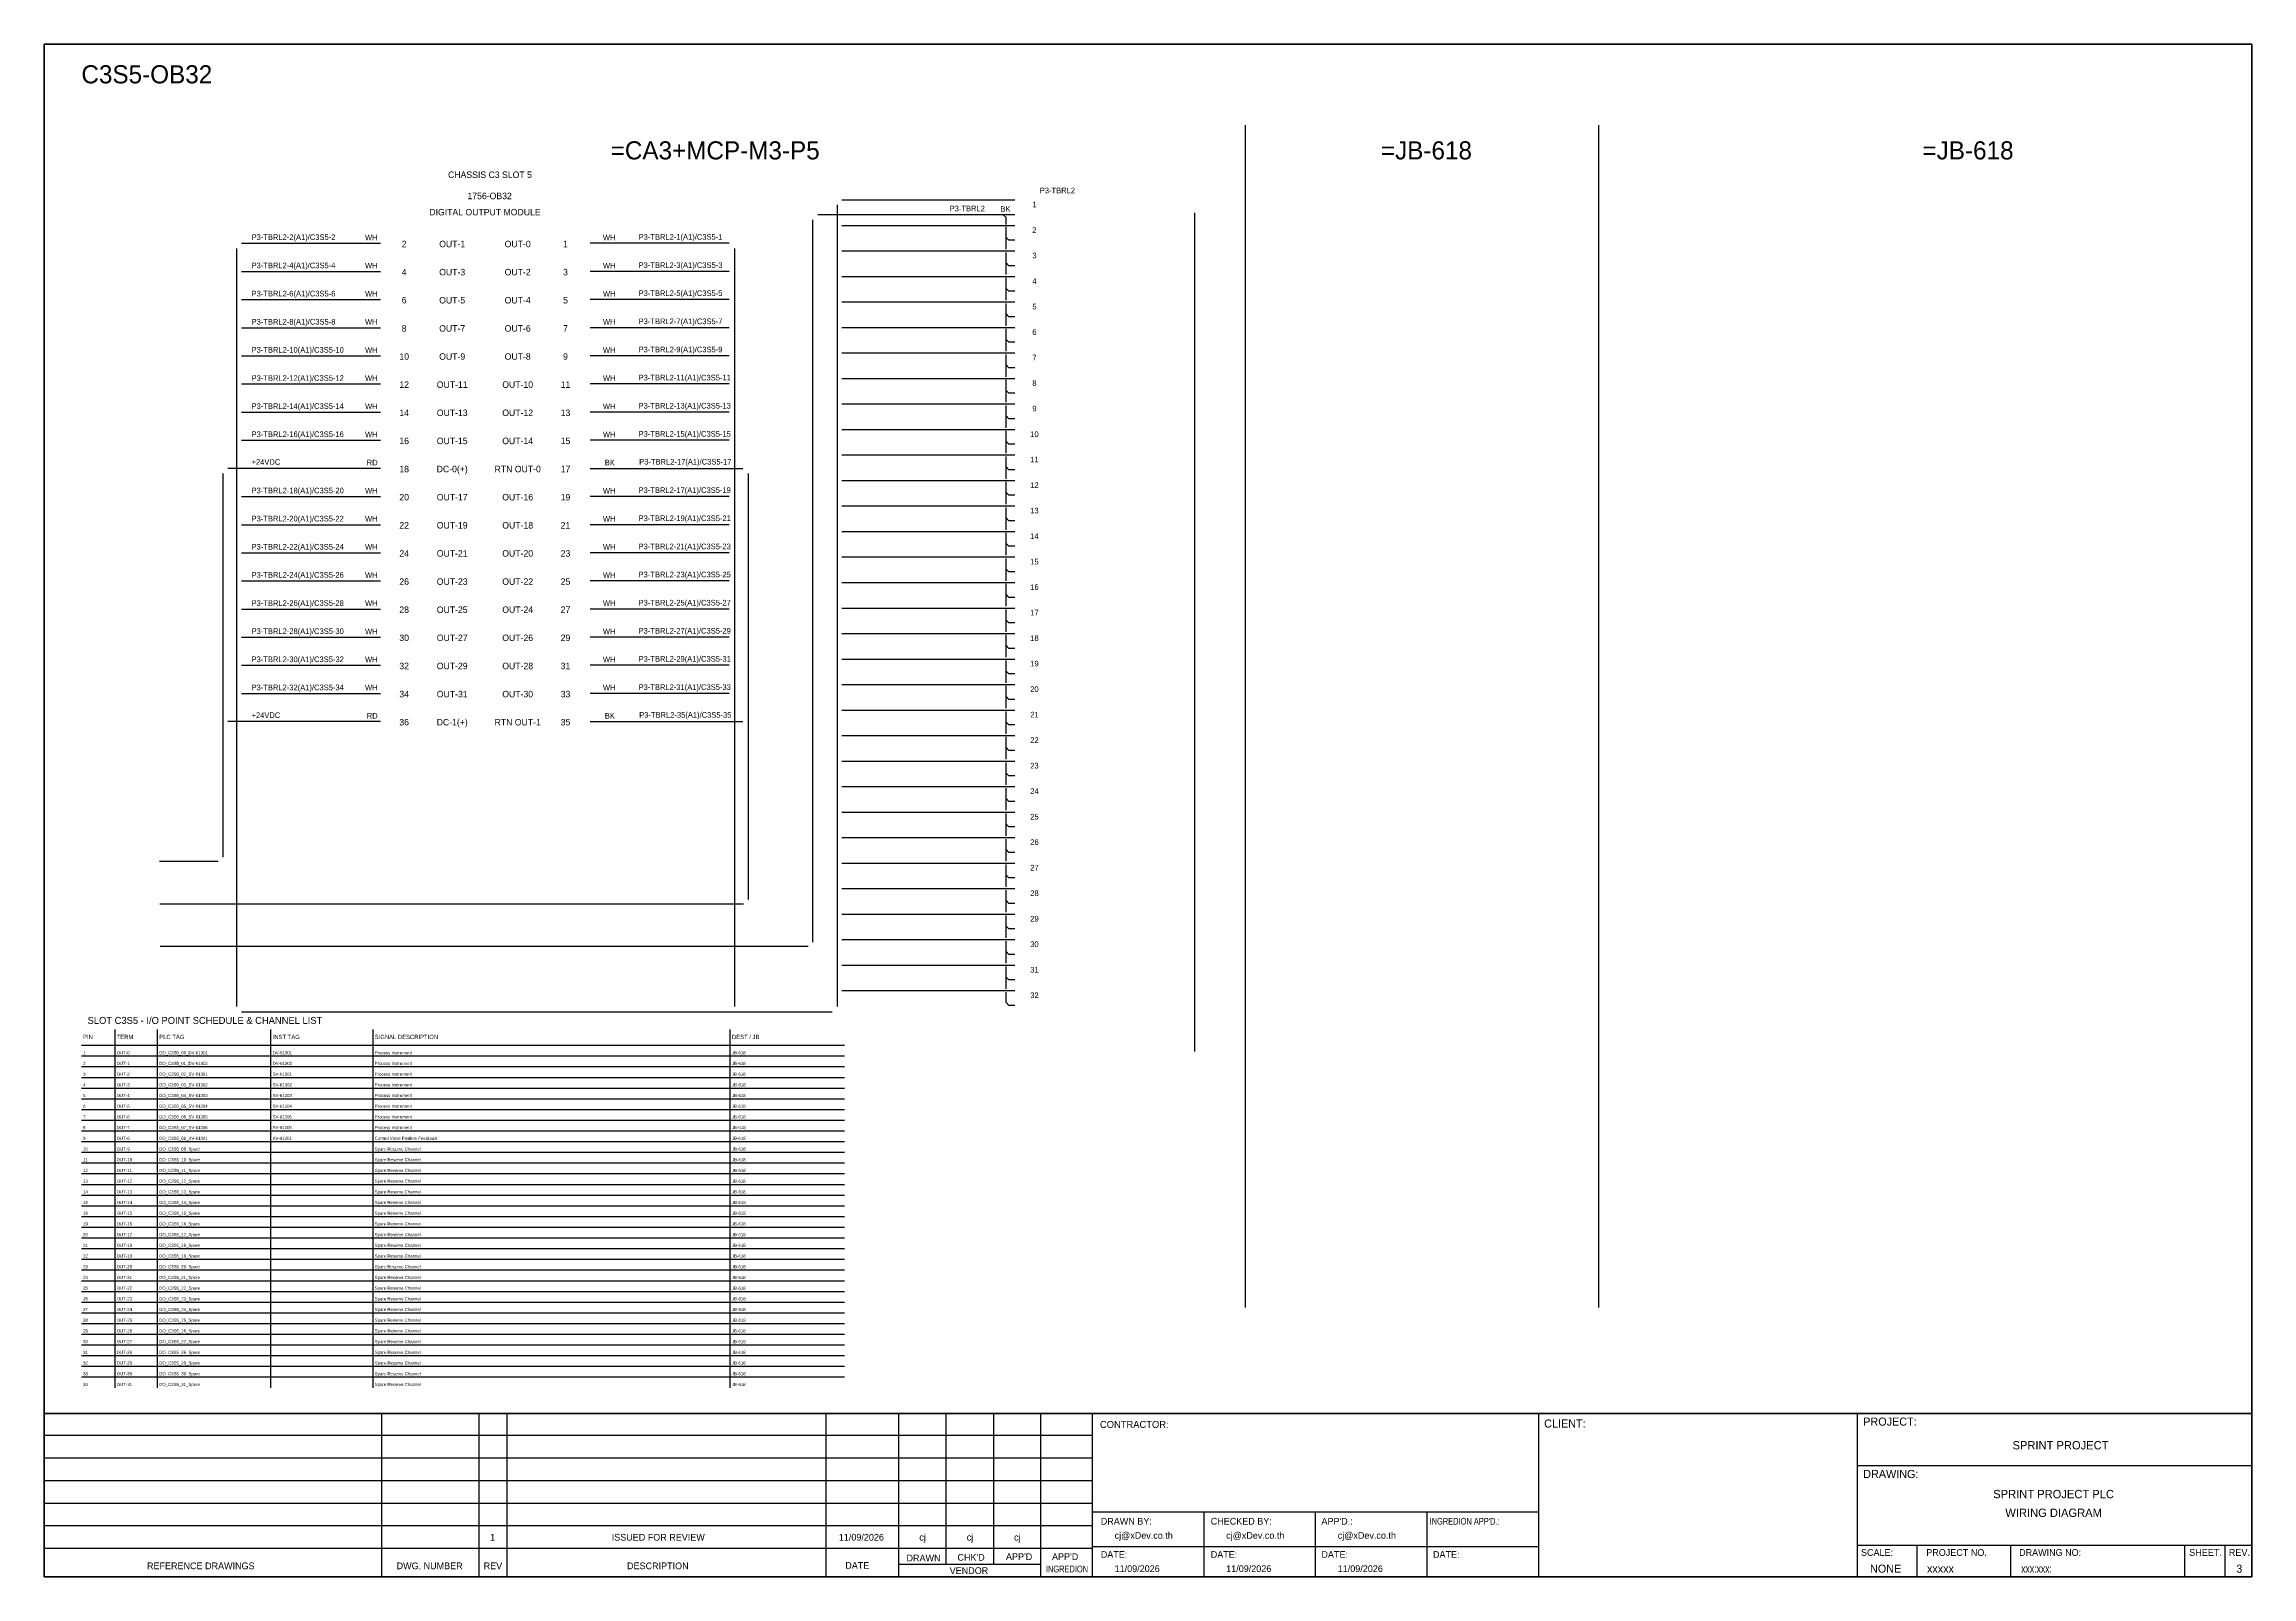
# Model space of a CAD drawing. Header units: metres. Extents: x 0 to 20667, y -39055 to 2704.
# Drawn here: x 16773 to 20667, y -18025 to -15321 of the extents above; entities that cross this region are included whole.
import ezdxf
from ezdxf.enums import TextEntityAlignment as Align

# ---------------------------------------------------------------- set-up
doc = ezdxf.new("R2010")
doc.units = ezdxf.units.M

msp = doc.modelspace()

# ---------------------------------------------------------------- linework, layer by layer
for p, q in [((18464.5, -15622.1), (18469.5, -15627.1)), ((18469.5, -15639.5), (18469.5, -15627.1)), ((18469.5, -15682.8), (18469.5, -15643.5)), ((18474.5, -15667.1), (18469.5, -15662.1)), ((18469.5, -15727.8), (18469.5, -15688.5)), ((18484.9, -15667.1), (18474.5, -15667.1)), ((18474.5, -15712.1), (18469.5, -15707.1)), ((18484.9, -15712.1), (18474.5, -15712.1)), ((18469.5, -15772.8), (18469.5, -15733.5)), ((18474.5, -15757.1), (18469.5, -15752.1)), ((18484.9, -15757.1), (18474.5, -15757.1)), ((18469.5, -15817.8), (18469.5, -15778.5)), ((18474.5, -15802.1), (18469.5, -15797.1)), ((18484.9, -15802.1), (18474.5, -15802.1)), ((18469.5, -15862.8), (18469.5, -15823.5)), ((18474.5, -15847.1), (18469.5, -15842.1)), ((18469.5, -15907.8), (18469.5, -15868.5)), ((18484.9, -15847.1), (18474.5, -15847.1)), ((18474.5, -15892.1), (18469.5, -15887.1)), ((18469.5, -15952.8), (18469.5, -15913.5)), ((18484.9, -15892.1), (18474.5, -15892.1)), ((18474.5, -15937.1), (18469.5, -15932.1)), ((18469.5, -15997.8), (18469.5, -15958.5)), ((18484.9, -15937.1), (18474.5, -15937.1)), ((18474.5, -15982.1), (18469.5, -15977.1)), ((18484.9, -15982.1), (18474.5, -15982.1)), ((18469.5, -16042.8), (18469.5, -16003.5)), ((18474.5, -16027.1), (18469.5, -16022.1)), ((18484.9, -16027.1), (18474.5, -16027.1)), ((18469.5, -16087.8), (18469.5, -16048.5)), ((18474.5, -16072.1), (18469.5, -16067.1)), ((18484.9, -16072.1), (18474.5, -16072.1)), ((18469.5, -16132.8), (18469.5, -16093.5)), ((18474.5, -16117.1), (18469.5, -16112.1)), ((18484.9, -16117.1), (18474.5, -16117.1)), ((18469.5, -16177.8), (18469.5, -16138.5)), ((18474.5, -16162.1), (18469.5, -16157.1)), ((18469.5, -16222.8), (18469.5, -16183.5)), ((18484.9, -16162.1), (18474.5, -16162.1)), ((18474.5, -16207.1), (18469.5, -16202.1)), ((18469.5, -16267.8), (18469.5, -16228.5)), ((18484.9, -16207.1), (18474.5, -16207.1)), ((18474.5, -16252.1), (18469.5, -16247.1)), ((18469.5, -16312.8), (18469.5, -16273.5)), ((18484.9, -16252.1), (18474.5, -16252.1)), ((18474.5, -16297.1), (18469.5, -16292.1)), ((18484.9, -16297.1), (18474.5, -16297.1)), ((18469.5, -16357.8), (18469.5, -16318.5)), ((18474.5, -16342.1), (18469.5, -16337.1)), ((18484.9, -16342.1), (18474.5, -16342.1)), ((18469.5, -16402.8), (18469.5, -16363.5)), ((18474.5, -16387.1), (18469.5, -16382.1)), ((18484.9, -16387.1), (18474.5, -16387.1)), ((18469.5, -16447.8), (18469.5, -16408.5)), ((18474.5, -16432.1), (18469.5, -16427.1)), ((18469.5, -16492.8), (18469.5, -16453.5)), ((18484.9, -16432.1), (18474.5, -16432.1)), ((18474.5, -16477.1), (18469.5, -16472.1)), ((18469.5, -16537.8), (18469.5, -16498.5)), ((18484.9, -16477.1), (18474.5, -16477.1)), ((18474.5, -16522.1), (18469.5, -16517.1)), ((18469.5, -16582.8), (18469.5, -16543.5)), ((18484.9, -16522.1), (18474.5, -16522.1)), ((18474.5, -16567.1), (18469.5, -16562.1)), ((18484.9, -16567.1), (18474.5, -16567.1)), ((18469.5, -16627.8), (18469.5, -16588.5)), ((18474.5, -16612.1), (18469.5, -16607.1)), ((18484.9, -16612.1), (18474.5, -16612.1)), ((18469.5, -16672.8), (18469.5, -16633.5)), ((18474.5, -16657.1), (18469.5, -16652.1)), ((18484.9, -16657.1), (18474.5, -16657.1)), ((18469.5, -16717.8), (18469.5, -16678.5)), ((18474.5, -16702.1), (18469.5, -16697.1)), ((18484.9, -16702.1), (18474.5, -16702.1)), ((18469.5, -16762.8), (18469.5, -16723.5)), ((18474.5, -16747.1), (18469.5, -16742.1)), ((18469.5, -16807.8), (18469.5, -16768.5)), ((18484.9, -16747.1), (18474.5, -16747.1)), ((18474.5, -16792.1), (18469.5, -16787.1)), ((18469.5, -16852.8), (18469.5, -16813.5)), ((18484.9, -16792.1), (18474.5, -16792.1)), ((18474.5, -16837.1), (18469.5, -16832.1)), ((18484.9, -16837.1), (18474.5, -16837.1)), ((18469.5, -16897.8), (18469.5, -16858.5)), ((18474.5, -16882.1), (18469.5, -16877.1)), ((18484.9, -16882.1), (18474.5, -16882.1)), ((18469.5, -16942.8), (18469.5, -16903.5)), ((18474.5, -16927.1), (18469.5, -16922.1)), ((18484.9, -16927.1), (18474.5, -16927.1)), ((18469.5, -16987.8), (18469.5, -16948.5)), ((18474.5, -16972.1), (18469.5, -16967.1)), ((18484.9, -16972.1), (18474.5, -16972.1)), ((18469.5, -17012.1), (18469.5, -16993.5)), ((18474.5, -17017.1), (18469.5, -17012.1)), ((18484.9, -17017.1), (18474.5, -17017.1))]:
    msp.add_line(p, q)
at = {"color": 1, "ltscale": 25.4}
for p, q in [((17088.1, -16078.7), (17088.1, -16755.3)), ((17366.6, -16069.6), (17097.2, -16069.6))]:
    msp.add_line(p, q, dxfattribs=at)
at = {"color": 7}
for p, q in [((16838.9, -17087.4), (18184.7, -17087.4)), ((16898.2, -17691.5), (16898.2, -17059.4)), ((16973.2, -17691.5), (16973.2, -17059.4)), ((17173.2, -17691.5), (17173.2, -17059.4)), ((17353.2, -17691.5), (17353.2, -17059.4)), ((17983.2, -17691.5), (17983.2, -17059.4))]:
    msp.add_line(p, q, dxfattribs=at)
at = {"color": 8}
for p, q in [((16838.9, -17106.3), (18184.7, -17106.3)), ((16838.9, -17125.1), (18184.7, -17125.1)), ((16838.9, -17144), (18184.7, -17144)), ((16838.9, -17162.9), (18184.7, -17162.9)), ((16838.9, -17181.8), (18184.7, -17181.8)), ((16838.9, -17200.7), (18184.7, -17200.7)), ((16838.9, -17219.5), (18184.7, -17219.5)), ((16838.9, -17238.4), (18184.7, -17238.4)), ((16838.9, -17257.3), (18184.7, -17257.3)), ((16838.9, -17276.2), (18184.7, -17276.2)), ((16838.9, -17295), (18184.7, -17295)), ((16838.9, -17313.9), (18184.7, -17313.9)), ((16838.9, -17332.8), (18184.7, -17332.8)), ((16838.9, -17351.7), (18184.7, -17351.7)), ((16838.9, -17370.6), (18184.7, -17370.6)), ((16838.9, -17389.4), (18184.7, -17389.4)), ((16838.9, -17408.3), (18184.7, -17408.3)), ((16838.9, -17427.2), (18184.7, -17427.2)), ((16838.9, -17446.1), (18184.7, -17446.1)), ((16838.9, -17464.9), (18184.7, -17464.9)), ((16838.9, -17483.8), (18184.7, -17483.8)), ((16838.9, -17502.7), (18184.7, -17502.7)), ((16838.9, -17521.6), (18184.7, -17521.6)), ((16838.9, -17540.5), (18184.7, -17540.5)), ((16838.9, -17559.3), (18184.7, -17559.3)), ((16838.9, -17578.2), (18184.7, -17578.2)), ((16838.9, -17597.1), (18184.7, -17597.1)), ((16838.9, -17616), (18184.7, -17616)), ((16838.9, -17634.9), (18184.7, -17634.9)), ((16838.9, -17653.7), (18184.7, -17653.7)), ((16838.9, -17672.6), (18184.7, -17672.6))]:
    msp.add_line(p, q, dxfattribs=at)
at = {"color": 4}
for p, q in [((20075.5, -17969.2), (20075.5, -18025.3)), ((20240.8, -17969.2), (20240.8, -18025.3))]:
    msp.add_line(p, q, dxfattribs=at)
at = {"color": 4, "ltscale": 0.5}
for p, q in [((20547.9, -17969.2), (20547.9, -18025.3)), ((20547.9, -17969.2), (20547.9, -18025.3)), ((20619.1, -17969.2), (20619.1, -18025.3)), ((20619.1, -17969.2), (20619.1, -18025.3))]:
    msp.add_line(p, q, dxfattribs=at)
at = {"layer": 'GT_1', "color": 4}
for p, q in [((17368.6, -18025.3), (17368.6, -17737.1)), ((17540.5, -18025.3), (17540.5, -17737.1)), ((17589.6, -18025.3), (17589.6, -17737.1)), ((18152.3, -18025.3), (18152.3, -17737.1)), ((18280.6, -18025.3), (18280.6, -17737.1)), ((18364.2, -18003.5), (18364.2, -17737.1)), ((18447.7, -18003.5), (18447.7, -17737.1)), ((18531, -18025.3), (18531, -17737.1)), ((18622, -18025.3), (18622, -17737.1)), ((19409, -18025.3), (19409, -17737.1)), ((19971.3, -18025.3), (19971.3, -17737.1)), ((19971.3, -18025.3), (19971.3, -17737.1)), ((19971.3, -18025.3), (19971.3, -17737.1)), ((18622, -17776), (16773.2, -17776)), ((18622, -17815.8), (16773.2, -17815.8)), ((18622, -17855.7), (16773.2, -17855.7)), ((18622, -17895.6), (16773.2, -17895.6)), ((18622, -17935.5), (16773.2, -17935.5)), ((19409, -17911), (18622, -17911)), ((18818.8, -18025.3), (18818.8, -17911)), ((19015.5, -18025.3), (19015.5, -17911)), ((19212.3, -18025.3), (19212.3, -17911)), ((18621.9, -17975.5), (16773.2, -17975.5)), ((19409, -17972.4), (18622, -17972.4)), ((19971.3, -17969.2), (20666.5, -17969.2)), ((18531, -18003.5), (18280.6, -18003.5))]:
    msp.add_line(p, q, dxfattribs=at)
at = {"layer": 'HELPPOINT', "color": 4, "lineweight": 35}
for p, q in [((16773.2, -18025.3), (16773.2, -15321.1)), ((16773.2, -15321.1), (20666.5, -15321.1)), ((16773.2, -18025.3), (16773.2, -15321.1)), ((16773.2, -15321.1), (20666.5, -15321.1)), ((20666.5, -15321.1), (20666.5, -18025.3)), ((20666.5, -15321.1), (20666.5, -18025.3)), ((20666.5, -18025.3), (16773.2, -18025.3)), ((20666.5, -18025.3), (16773.2, -18025.3))]:
    msp.add_line(p, q, dxfattribs=at)
at = {"layer": 'HELPPOINT', "color": 4}
for p, q in [((19971.3, -17828.7), (20666.5, -17828.7)), ((19971.3, -17828.7), (20666.5, -17828.7)), ((19971.3, -17969.2), (20666.5, -17969.2))]:
    msp.add_line(p, q, dxfattribs=at)
at = {"layer": 'IE-WIRE', "color": 4, "ltscale": 25.4}
for p, q in [((18171.8, -15604.5), (18171.8, -17019)), ((18484.9, -15596.5), (18179.8, -15596.5)), ((18484.9, -15641.5), (18179.8, -15641.5)), ((18802, -15618.5), (18802, -17098.1)), ((17112.2, -15681.7), (17112.2, -17019)), ((17121.4, -15672.5), (17366.6, -15672.5)), ((17981.4, -15672.5), (17736.1, -15672.5)), ((17990.5, -15681.7), (17990.5, -17019)), ((18484.9, -15686.5), (18179.8, -15686.5)), ((17121.4, -15722.2), (17366.6, -15722.2)), ((17981.4, -15722.2), (17736.1, -15722.2)), ((18484.9, -15731.5), (18179.8, -15731.5)), ((17121.4, -15771.8), (17366.6, -15771.8)), ((17981.4, -15771.8), (17736.1, -15771.8)), ((18484.9, -15776.5), (18179.8, -15776.5)), ((17121.4, -15821.4), (17366.6, -15821.4)), ((17981.4, -15821.4), (17736.1, -15821.4)), ((18484.9, -15821.5), (18179.8, -15821.5)), ((17121.4, -15871.1), (17366.6, -15871.1)), ((17981.4, -15871.1), (17736.1, -15871.1)), ((18484.9, -15866.5), (18179.8, -15866.5)), ((17121.4, -15920.7), (17366.6, -15920.7)), ((17981.4, -15920.7), (17736.1, -15920.7)), ((18484.9, -15911.5), (18179.8, -15911.5)), ((18484.9, -15956.5), (18179.8, -15956.5)), ((17121.4, -15970.3), (17366.6, -15970.3)), ((17981.4, -15970.3), (17736.1, -15970.3)), ((17121.4, -16020), (17366.6, -16020)), ((17981.4, -16020), (17736.1, -16020)), ((18484.9, -16001.5), (18179.8, -16001.5)), ((18484.9, -16046.5), (18179.8, -16046.5)), ((18484.9, -16091.5), (18179.8, -16091.5)), ((17121.4, -16119.2), (17366.6, -16119.2)), ((17981.4, -16119.2), (17736.1, -16119.2)), ((18484.9, -16136.5), (18179.8, -16136.5)), ((17121.4, -16168.9), (17366.6, -16168.9)), ((17981.4, -16168.9), (17736.1, -16168.9)), ((18484.9, -16181.5), (18179.8, -16181.5)), ((17121.4, -16218.5), (17366.6, -16218.5)), ((17981.4, -16218.5), (17736.1, -16218.5)), ((18484.9, -16226.5), (18179.8, -16226.5)), ((17121.4, -16268.1), (17366.6, -16268.1)), ((17981.4, -16268.1), (17736.1, -16268.1)), ((18484.9, -16271.5), (18179.8, -16271.5)), ((17121.4, -16317.8), (17366.6, -16317.8)), ((17981.4, -16317.8), (17736.1, -16317.8)), ((18484.9, -16316.5), (18179.8, -16316.5)), ((17121.4, -16367.4), (17366.6, -16367.4)), ((17981.4, -16367.4), (17736.1, -16367.4)), ((18484.9, -16361.5), (18179.8, -16361.5)), ((17121.4, -16417), (17366.6, -16417)), ((17981.4, -16417), (17736.1, -16417)), ((18484.9, -16406.5), (18179.8, -16406.5)), ((17121.4, -16466.7), (17366.6, -16466.7)), ((17981.4, -16466.7), (17736.1, -16466.7)), ((18484.9, -16451.5), (18179.8, -16451.5)), ((18484.9, -16496.5), (18179.8, -16496.5)), ((18484.9, -16541.5), (18179.8, -16541.5)), ((18484.9, -16586.5), (18179.8, -16586.5)), ((18484.9, -16631.5), (18179.8, -16631.5)), ((18484.9, -16676.5), (18179.8, -16676.5)), ((18484.9, -16721.5), (18179.8, -16721.5)), ((18484.9, -16766.5), (18179.8, -16766.5)), ((18484.9, -16811.5), (18179.8, -16811.5)), ((18484.9, -16856.5), (18179.8, -16856.5)), ((18484.9, -16901.5), (18179.8, -16901.5)), ((18484.9, -16946.5), (18179.8, -16946.5)), ((18484.9, -16991.5), (18179.8, -16991.5))]:
    msp.add_line(p, q, dxfattribs=at)
at = {"layer": 'IE-WIRE', "color": 7, "ltscale": 25.4}
for p, q in [((18128.3, -15631.2), (18128.3, -16905.4)), ((17736.1, -16069.6), (18005.5, -16069.6)), ((18014.6, -16078.7), (18014.6, -16830.4)), ((17736.1, -16516.3), (18005.5, -16516.3)), ((18006.6, -16838.4), (16977.3, -16838.4)), ((18120.3, -16913.4), (16978, -16913.4))]:
    msp.add_line(p, q, dxfattribs=at)
at = {"layer": 'IE-WIRE', "ltscale": 25.4}
msp.add_line((18484.9, -15622.1), (18137.5, -15622.1), dxfattribs=at)
at = {"layer": 'IE-WIRE', "color": 1, "ltscale": 25.4}
for p, q in [((17366.6, -16516.3), (17097.2, -16516.3)), ((17080.1, -16763.3), (16976.6, -16763.3))]:
    msp.add_line(p, q, dxfattribs=at)
at = {"layer": 'IE-WIRE', "color": 4}
msp.add_line((17121.3, -17028.1), (18162.6, -17028.1), dxfattribs=at)
at = {"layer": 'MEMBER', "color": 4, "lineweight": 35}
msp.add_line((16773.2, -17737.1), (20666.5, -17737.1), dxfattribs=at)
msp.add_line((16773.2, -17737.1), (20666.5, -17737.1), dxfattribs=at)
at = {"layer": 'MEMBER', "color": 4}
for p, q in [((19971.3, -17828.7), (20666.5, -17828.7)), ((19971.3, -17828.7), (20666.5, -17828.7)), ((19971.3, -17969.2), (20666.5, -17969.2)), ((19971.3, -17969.2), (20666.5, -17969.2))]:
    msp.add_line(p, q, dxfattribs=at)
at = {"layer": 'x01001-FrameArea'}
for p, q in [((18891.4, -15463.8), (18891.4, -17550.3)), ((19514.5, -15463.8), (19514.5, -17550.3))]:
    msp.add_line(p, q, dxfattribs=at)

# ---------------------------------------------------------------- texts
at = {"color": 2}
msp.add_text('C3S5-OB32', height=32, dxfattribs=at).set_placement((16838.9, -15390.3))
for s, height, p in [('=CA3+MCP-M3-P5', 32, (17956.6, -15508.5)), ('=JB-618', 32, (19210.9, -15508.5)), ('=JB-618', 32, (20166, -15508.5)), ('CHASSIS C3 SLOT 5', 11.441, (17559.4, -15551.5)), ('DIGITAL OUTPUT MODULE', 11.441, (17550.6, -15617.5)), ('1756-OB32', 11.44, (17558.8, -15588.9)), ('2', 11.4, (17408.1, -15673.7)), ('OUT-1', 11.44, (17492.8, -15673.7)), ('OUT-0', 11.44, (17608.3, -15673.7)), ('1', 11.4, (17692.6, -15673.7)), ('4', 11.4, (17408.1, -15723.3)), ('OUT-3', 11.44, (17492.8, -15723.3)), ('OUT-2', 11.44, (17608.3, -15723.3)), ('3', 11.4, (17692.6, -15723.3)), ('6', 11.4, (17408.1, -15772.9)), ('OUT-5', 11.44, (17492.8, -15772.9)), ('OUT-4', 11.44, (17608.3, -15772.9)), ('5', 11.4, (17692.6, -15772.9)), ('8', 11.4, (17408.1, -15822.6)), ('OUT-7', 11.44, (17492.8, -15822.6)), ('OUT-6', 11.44, (17608.3, -15822.6)), ('7', 11.4, (17692.6, -15822.6)), ('10', 11.44, (17408.1, -15872.2)), ('OUT-9', 11.44, (17492.8, -15872.2)), ('OUT-8', 11.44, (17608.3, -15872.2)), ('9', 11.4, (17692.6, -15872.2)), ('12', 11.44, (17408.1, -15921.8)), ('OUT-11', 11.44, (17492.8, -15921.8)), ('OUT-10', 11.44, (17608.3, -15921.8)), ('11', 11.44, (17692.6, -15921.8)), ('14', 11.44, (17408.1, -15971.5)), ('OUT-13', 11.44, (17492.8, -15971.5)), ('OUT-12', 11.44, (17608.3, -15971.5)), ('13', 11.44, (17692.6, -15971.5)), ('16', 11.44, (17408.1, -16021.1)), ('OUT-15', 11.44, (17492.8, -16021.1)), ('OUT-14', 11.44, (17608.3, -16021.1)), ('15', 11.44, (17692.6, -16021.1)), ('18', 11.44, (17408.1, -16070.7)), ('DC-0(+)', 11.44, (17492.8, -16070.7)), ('RTN OUT-0', 11.44, (17608.3, -16070.7)), ('17', 11.44, (17692.6, -16070.7)), ('20', 11.44, (17408.1, -16120.4)), ('OUT-17', 11.44, (17492.8, -16120.4)), ('OUT-16', 11.44, (17608.3, -16120.4)), ('19', 11.44, (17692.6, -16120.4)), ('22', 11.44, (17408.1, -16170)), ('OUT-19', 11.44, (17492.8, -16170)), ('OUT-18', 11.44, (17608.3, -16170)), ('21', 11.44, (17692.6, -16170)), ('24', 11.44, (17408.1, -16219.6)), ('OUT-21', 11.44, (17492.8, -16219.6)), ('OUT-20', 11.44, (17608.3, -16219.6)), ('23', 11.44, (17692.6, -16219.6)), ('26', 11.44, (17408.1, -16269.3)), ('OUT-23', 11.44, (17492.8, -16269.3)), ('OUT-22', 11.44, (17608.3, -16269.3)), ('25', 11.44, (17692.6, -16269.3)), ('28', 11.44, (17408.1, -16318.9)), ('OUT-25', 11.44, (17492.8, -16318.9)), ('OUT-24', 11.44, (17608.3, -16318.9)), ('27', 11.44, (17692.6, -16318.9)), ('30', 11.44, (17408.1, -16368.5)), ('OUT-27', 11.44, (17492.8, -16368.5)), ('OUT-26', 11.44, (17608.3, -16368.5)), ('29', 11.44, (17692.6, -16368.5)), ('32', 11.44, (17408.1, -16418.2)), ('OUT-29', 11.44, (17492.8, -16418.2)), ('OUT-28', 11.44, (17608.3, -16418.2)), ('31', 11.44, (17692.6, -16418.2)), ('34', 11.44, (17408.1, -16467.8)), ('OUT-31', 11.44, (17492.8, -16467.8)), ('OUT-30', 11.44, (17608.3, -16467.8)), ('33', 11.44, (17692.6, -16467.8)), ('36', 11.44, (17408.1, -16517.4)), ('DC-1(+)', 11.44, (17492.8, -16517.4)), ('RTN OUT-1', 11.44, (17608.3, -16517.4)), ('35', 11.44, (17692.6, -16517.4))]:
    msp.add_text(s, height=height, dxfattribs=at).set_placement(p, align=Align.MIDDLE_CENTER)
for s, p in [('P3-TBRL2', (18432.2, -15616.1)), ('BK', (18477.3, -15616.8))]:
    msp.add_text(s, height=9.95).set_placement(p, align=Align.RIGHT)
at = {"color": 4}
for s, p in [('1', (18519.6, -15604.1)), ('P3-TBRL2', (18560.1, -15579.2)), ('2', (18519.6, -15649.1)), ('3', (18519.6, -15694.1)), ('4', (18519.6, -15739.1)), ('5', (18519.6, -15784.1)), ('6', (18519.6, -15829.1)), ('7', (18519.6, -15874.1)), ('8', (18519.6, -15919.1)), ('9', (18519.6, -15964.1)), ('10', (18519.6, -16009.1)), ('11', (18519.6, -16054.1)), ('12', (18519.6, -16099.1)), ('13', (18519.6, -16144.1)), ('14', (18519.6, -16189.1)), ('15', (18519.6, -16234.1)), ('16', (18519.6, -16279.1)), ('17', (18519.6, -16324.1)), ('18', (18519.6, -16369.1)), ('19', (18519.6, -16414.1)), ('20', (18519.6, -16459.1)), ('21', (18519.6, -16504.1)), ('22', (18519.6, -16549.1)), ('23', (18519.6, -16594.1)), ('24', (18519.6, -16639.1)), ('25', (18519.6, -16684.1)), ('26', (18519.6, -16729.1)), ('27', (18519.6, -16774.1)), ('28', (18519.6, -16819.1)), ('29', (18519.6, -16864.1)), ('30', (18519.6, -16909.1)), ('31', (18519.6, -16954.1)), ('32', (18519.6, -16999.1))]:
    msp.add_text(s, height=9.95, dxfattribs=at).set_placement(p, align=Align.MIDDLE_CENTER)
for s, height, p in [('P3-TBRL2-2(A1)/C3S5-2', 9.949, (17139, -15666.6)), ('WH', 9.95, (17339.1, -15667.3)), ('WH', 9.95, (17758.6, -15667.3)), ('P3-TBRL2-1(A1)/C3S5-1', 9.949, (17821.5, -15666.2)), ('P3-TBRL2-4(A1)/C3S5-4', 9.949, (17139, -15716.5)), ('WH', 9.95, (17339.1, -15716.9)), ('WH', 9.95, (17758.6, -15716.9)), ('P3-TBRL2-3(A1)/C3S5-3', 9.949, (17821.5, -15715.9)), ('P3-TBRL2-6(A1)/C3S5-6', 9.949, (17139, -15766.2)), ('WH', 9.95, (17339.1, -15766.5)), ('WH', 9.95, (17758.6, -15766.5)), ('P3-TBRL2-5(A1)/C3S5-5', 9.949, (17821.5, -15765.5)), ('P3-TBRL2-8(A1)/C3S5-8', 9.949, (17139, -15815.8)), ('WH', 9.95, (17339.1, -15816.2)), ('WH', 9.95, (17758.6, -15816.2)), ('P3-TBRL2-7(A1)/C3S5-7', 9.949, (17821.5, -15815.1)), ('P3-TBRL2-10(A1)/C3S5-10', 9.949, (17139, -15865.4)), ('WH', 9.95, (17339.1, -15865.8)), ('WH', 9.95, (17758.6, -15865.8)), ('P3-TBRL2-9(A1)/C3S5-9', 9.949, (17821.5, -15864.8)), ('P3-TBRL2-12(A1)/C3S5-12', 9.949, (17139, -15915.1)), ('WH', 9.95, (17339.1, -15915.4)), ('WH', 9.95, (17758.6, -15915.4)), ('P3-TBRL2-11(A1)/C3S5-11', 9.949, (17821.5, -15914.4)), ('P3-TBRL2-14(A1)/C3S5-14', 9.949, (17139, -15964.7)), ('WH', 9.95, (17339.1, -15965.1)), ('WH', 9.95, (17758.6, -15965.1)), ('P3-TBRL2-13(A1)/C3S5-13', 9.949, (17821.5, -15964)), ('P3-TBRL2-16(A1)/C3S5-16', 9.949, (17139, -16014.3)), ('WH', 9.95, (17339.1, -16014.7)), ('WH', 9.95, (17758.6, -16014.7)), ('P3-TBRL2-15(A1)/C3S5-15', 9.949, (17821.5, -16013.7)), ('P3-TBRL2-18(A1)/C3S5-20', 9.949, (17139, -16113.6)), ('WH', 9.95, (17339.1, -16114)), ('WH', 9.95, (17758.6, -16114)), ('P3-TBRL2-17(A1)/C3S5-19', 9.949, (17821.5, -16112.9)), ('P3-TBRL2-20(A1)/C3S5-22', 9.949, (17139, -16163.2)), ('WH', 9.95, (17339.1, -16163.6)), ('WH', 9.95, (17758.6, -16163.6)), ('P3-TBRL2-19(A1)/C3S5-21', 9.949, (17821.5, -16162.6)), ('P3-TBRL2-22(A1)/C3S5-24', 9.949, (17139, -16212.9)), ('WH', 9.95, (17339.1, -16213.2)), ('WH', 9.95, (17758.6, -16213.2)), ('P3-TBRL2-21(A1)/C3S5-23', 9.949, (17821.5, -16212.2)), ('P3-TBRL2-24(A1)/C3S5-26', 9.949, (17139, -16262.5)), ('WH', 9.95, (17339.1, -16262.9)), ('WH', 9.95, (17758.6, -16262.9)), ('P3-TBRL2-23(A1)/C3S5-25', 9.949, (17821.5, -16261.8)), ('P3-TBRL2-26(A1)/C3S5-28', 9.949, (17139, -16312.1)), ('WH', 9.95, (17339.1, -16312.5)), ('WH', 9.95, (17758.6, -16312.5)), ('P3-TBRL2-25(A1)/C3S5-27', 9.949, (17821.5, -16311.5)), ('P3-TBRL2-28(A1)/C3S5-30', 9.949, (17139, -16361.8)), ('P3-TBRL2-27(A1)/C3S5-29', 9.949, (17821.5, -16361.1)), ('WH', 9.95, (17339.1, -16362.1)), ('WH', 9.95, (17758.6, -16362.1)), ('P3-TBRL2-30(A1)/C3S5-32', 9.949, (17139, -16411.4)), ('WH', 9.95, (17339.1, -16411.8)), ('WH', 9.95, (17758.6, -16411.8)), ('P3-TBRL2-29(A1)/C3S5-31', 9.949, (17821.5, -16410.7)), ('P3-TBRL2-32(A1)/C3S5-34', 9.949, (17139, -16461)), ('WH', 9.95, (17339.1, -16461.4)), ('WH', 9.95, (17758.6, -16461.4)), ('P3-TBRL2-31(A1)/C3S5-33', 9.949, (17821.5, -16460.4))]:
    msp.add_text(s, height=height, dxfattribs=at).set_placement(p)
at = {"color": 1}
for s, p in [('+24VDC', (17139, -16063.3)), ('RD', (17342.1, -16064.3)), ('+24VDC', (17139, -16510)), ('RD', (17342.1, -16511))]:
    msp.add_text(s, height=9.95, dxfattribs=at).set_placement(p)
at = {"color": 7}
for s, height, p in [('BK', 9.95, (17762, -16064.3)), ('P3-TBRL2-17(A1)/C3S5-17', 9.949, (17822.6, -16062.8)), ('BK', 9.95, (17762, -16511)), ('P3-TBRL2-35(A1)/C3S5-35', 9.949, (17822.6, -16509.5)), ('2', 5.5, (16841.9, -17122.1)), ('1', 5.5, (16841.9, -17103.3)), ('OUT-0', 5.5, (16901.2, -17103.3)), ('OUT-1', 5.5, (16901.2, -17122.1)), ('DO_C3S5_00_DV-61301', 5.5, (16976.2, -17103.3)), ('DO_C3S5_01_DV-61302', 5.5, (16976.2, -17122.1)), ('DV-61301', 5.5, (17176.2, -17103.3)), ('DV-61302', 5.5, (17176.2, -17122.1)), ('Process Instrument', 5.5, (17356.2, -17103.3)), ('Process Instrument', 5.5, (17356.2, -17122.1)), ('JB-618', 5.5, (17986.2, -17103.3)), ('JB-618', 5.5, (17986.2, -17122.1)), ('4', 5.5, (16841.9, -17159.9)), ('3', 5.5, (16841.9, -17141)), ('OUT-2', 5.5, (16901.2, -17141)), ('OUT-3', 5.5, (16901.2, -17159.9)), ('DO_C3S5_02_SV-61301', 5.5, (16976.2, -17141)), ('DO_C3S5_03_SV-61302', 5.5, (16976.2, -17159.9)), ('SV-61301', 5.5, (17176.2, -17141)), ('SV-61302', 5.5, (17176.2, -17159.9)), ('Process Instrument', 5.5, (17356.2, -17141)), ('Process Instrument', 5.5, (17356.2, -17159.9)), ('JB-618', 5.5, (17986.2, -17141)), ('JB-618', 5.5, (17986.2, -17159.9)), ('5', 5.5, (16841.9, -17178.8)), ('6', 5.5, (16841.9, -17197.7)), ('OUT-4', 5.5, (16901.2, -17178.8)), ('OUT-5', 5.5, (16901.2, -17197.7)), ('DO_C3S5_04_SV-61303', 5.5, (16976.2, -17178.8)), ('DO_C3S5_05_SV-61304', 5.5, (16976.2, -17197.7)), ('SV-61303', 5.5, (17176.2, -17178.8)), ('SV-61304', 5.5, (17176.2, -17197.7)), ('Process Instrument', 5.5, (17356.2, -17178.8)), ('Process Instrument', 5.5, (17356.2, -17197.7)), ('JB-618', 5.5, (17986.2, -17178.8)), ('JB-618', 5.5, (17986.2, -17197.7)), ('8', 5.5, (16841.9, -17235.4)), ('7', 5.5, (16841.9, -17216.5)), ('OUT-6', 5.5, (16901.2, -17216.5)), ('OUT-7', 5.5, (16901.2, -17235.4)), ('DO_C3S5_06_SV-61305', 5.5, (16976.2, -17216.5)), ('DO_C3S5_07_SV-61306', 5.5, (16976.2, -17235.4)), ('SV-61305', 5.5, (17176.2, -17216.5)), ('SV-61306', 5.5, (17176.2, -17235.4)), ('Process Instrument', 5.5, (17356.2, -17216.5)), ('Process Instrument', 5.5, (17356.2, -17235.4)), ('JB-618', 5.5, (17986.2, -17216.5)), ('JB-618', 5.5, (17986.2, -17235.4)), ('9', 5.5, (16841.9, -17254.3)), ('10', 5.5, (16841.9, -17273.2)), ('OUT-8', 5.5, (16901.2, -17254.3)), ('OUT-9', 5.5, (16901.2, -17273.2)), ('DO_C3S5_08_XV-61301', 5.5, (16976.2, -17254.3)), ('DO_C3S5_09_Spare', 5.5, (16976.2, -17273.2)), ('XV-61301', 5.5, (17176.2, -17254.3)), ('Spare Reserve Channel', 5.5, (17356.2, -17273.2)), ('Spare Reserve Channel', 5.5, (17356.2, -17292)), ('Control Valve Position Feedback', 5.5, (17356.2, -17254.3)), ('JB-618', 5.5, (17986.2, -17254.3)), ('JB-618', 5.5, (17986.2, -17273.2)), ('11', 5.5, (16841.9, -17292)), ('12', 5.5, (16841.9, -17310.9)), ('13', 5.5, (16841.9, -17329.8)), ('OUT-10', 5.5, (16901.2, -17292)), ('OUT-11', 5.5, (16901.2, -17310.9)), ('OUT-12', 5.5, (16901.2, -17329.8)), ('DO_C3S5_10_Spare', 5.5, (16976.2, -17292)), ('DO_C3S5_11_Spare', 5.5, (16976.2, -17310.9)), ('DO_C3S5_12_Spare', 5.5, (16976.2, -17329.8)), ('Spare Reserve Channel', 5.5, (17356.2, -17310.9)), ('Spare Reserve Channel', 5.5, (17356.2, -17329.8)), ('JB-618', 5.5, (17986.2, -17292)), ('JB-618', 5.5, (17986.2, -17310.9)), ('JB-618', 5.5, (17986.2, -17329.8)), ('14', 5.5, (16841.9, -17348.7)), ('15', 5.5, (16841.9, -17367.6)), ('OUT-13', 5.5, (16901.2, -17348.7)), ('OUT-14', 5.5, (16901.2, -17367.6)), ('DO_C3S5_13_Spare', 5.5, (16976.2, -17348.7)), ('DO_C3S5_14_Spare', 5.5, (16976.2, -17367.6)), ('Spare Reserve Channel', 5.5, (17356.2, -17348.7)), ('Spare Reserve Channel', 5.5, (17356.2, -17367.6)), ('JB-618', 5.5, (17986.2, -17348.7)), ('JB-618', 5.5, (17986.2, -17367.6)), ('16', 5.5, (16841.9, -17386.4)), ('19', 5.5, (16841.9, -17405.3)), ('OUT-15', 5.5, (16901.2, -17386.4)), ('OUT-16', 5.5, (16901.2, -17405.3)), ('DO_C3S5_15_Spare', 5.5, (16976.2, -17386.4)), ('DO_C3S5_16_Spare', 5.5, (16976.2, -17405.3)), ('Spare Reserve Channel', 5.5, (17356.2, -17386.4)), ('Spare Reserve Channel', 5.5, (17356.2, -17405.3)), ('JB-618', 5.5, (17986.2, -17386.4)), ('JB-618', 5.5, (17986.2, -17405.3)), ('20', 5.5, (16841.9, -17424.2)), ('21', 5.5, (16841.9, -17443.1)), ('OUT-17', 5.5, (16901.2, -17424.2)), ('OUT-18', 5.5, (16901.2, -17443.1)), ('DO_C3S5_17_Spare', 5.5, (16976.2, -17424.2)), ('DO_C3S5_18_Spare', 5.5, (16976.2, -17443.1)), ('Spare Reserve Channel', 5.5, (17356.2, -17424.2)), ('Spare Reserve Channel', 5.5, (17356.2, -17443.1)), ('JB-618', 5.5, (17986.2, -17424.2)), ('JB-618', 5.5, (17986.2, -17443.1)), ('22', 5.5, (16841.9, -17461.9)), ('23', 5.5, (16841.9, -17480.8)), ('OUT-19', 5.5, (16901.2, -17461.9)), ('OUT-20', 5.5, (16901.2, -17480.8)), ('DO_C3S5_19_Spare', 5.5, (16976.2, -17461.9)), ('DO_C3S5_20_Spare', 5.5, (16976.2, -17480.8)), ('Spare Reserve Channel', 5.5, (17356.2, -17461.9)), ('Spare Reserve Channel', 5.5, (17356.2, -17480.8)), ('JB-618', 5.5, (17986.2, -17461.9)), ('JB-618', 5.5, (17986.2, -17480.8)), ('24', 5.5, (16841.9, -17499.7)), ('25', 5.5, (16841.9, -17518.6)), ('OUT-21', 5.5, (16901.2, -17499.7)), ('OUT-22', 5.5, (16901.2, -17518.6)), ('DO_C3S5_21_Spare', 5.5, (16976.2, -17499.7)), ('DO_C3S5_22_Spare', 5.5, (16976.2, -17518.6)), ('Spare Reserve Channel', 5.5, (17356.2, -17499.7)), ('Spare Reserve Channel', 5.5, (17356.2, -17518.6)), ('JB-618', 5.5, (17986.2, -17499.7)), ('JB-618', 5.5, (17986.2, -17518.6)), ('26', 5.5, (16841.9, -17537.5)), ('27', 5.5, (16841.9, -17556.3)), ('OUT-23', 5.5, (16901.2, -17537.5)), ('OUT-24', 5.5, (16901.2, -17556.3)), ('DO_C3S5_23_Spare', 5.5, (16976.2, -17537.5)), ('DO_C3S5_24_Spare', 5.5, (16976.2, -17556.3)), ('Spare Reserve Channel', 5.5, (17356.2, -17537.5)), ('Spare Reserve Channel', 5.5, (17356.2, -17556.3)), ('JB-618', 5.5, (17986.2, -17537.5)), ('JB-618', 5.5, (17986.2, -17556.3)), ('28', 5.5, (16841.9, -17575.2)), ('29', 5.5, (16841.9, -17594.1)), ('OUT-25', 5.5, (16901.2, -17575.2)), ('OUT-26', 5.5, (16901.2, -17594.1)), ('DO_C3S5_25_Spare', 5.5, (16976.2, -17575.2)), ('DO_C3S5_26_Spare', 5.5, (16976.2, -17594.1)), ('Spare Reserve Channel', 5.5, (17356.2, -17575.2)), ('Spare Reserve Channel', 5.5, (17356.2, -17594.1)), ('JB-618', 5.5, (17986.2, -17575.2)), ('JB-618', 5.5, (17986.2, -17594.1)), ('30', 5.5, (16841.9, -17613)), ('31', 5.5, (16841.9, -17631.9)), ('OUT-27', 5.5, (16901.2, -17613)), ('OUT-28', 5.5, (16901.2, -17631.9)), ('DO_C3S5_27_Spare', 5.5, (16976.2, -17613)), ('DO_C3S5_28_Spare', 5.5, (16976.2, -17631.9)), ('Spare Reserve Channel', 5.5, (17356.2, -17613)), ('Spare Reserve Channel', 5.5, (17356.2, -17631.9)), ('JB-618', 5.5, (17986.2, -17613)), ('JB-618', 5.5, (17986.2, -17631.9)), ('32', 5.5, (16841.9, -17650.7)), ('33', 5.5, (16841.9, -17669.6)), ('OUT-29', 5.5, (16901.2, -17650.7)), ('OUT-30', 5.5, (16901.2, -17669.6)), ('DO_C3S5_29_Spare', 5.5, (16976.2, -17650.7)), ('DO_C3S5_30_Spare', 5.5, (16976.2, -17669.6)), ('Spare Reserve Channel', 5.5, (17356.2, -17650.7)), ('Spare Reserve Channel', 5.5, (17356.2, -17669.6)), ('JB-618', 5.5, (17986.2, -17650.7)), ('JB-618', 5.5, (17986.2, -17669.6)), ('34', 5.5, (16841.9, -17688.5)), ('OUT-31', 5.5, (16901.2, -17688.5)), ('DO_C3S5_31_Spare', 5.5, (16976.2, -17688.5)), ('Spare Reserve Channel', 5.5, (17356.2, -17688.5)), ('JB-618', 5.5, (17986.2, -17688.5))]:
    msp.add_text(s, height=height, dxfattribs=at).set_placement(p)
at = {"color": 3}
for s, p in [('PIN', (16841.9, -17076.4)), ('TERM', (16901.2, -17076.4)), ('PLC TAG', (16976.2, -17076.4)), ('INST TAG', (17176.2, -17076.4)), ('SIGNAL DESCRIPTION', (17356.2, -17076.4)), ('DEST / JB', (17986.2, -17076.4))]:
    msp.add_text(s, height=7.5, dxfattribs=at).set_placement(p)
at = {"color": 4, "ltscale": 100}
for s, p in [('SPRINT PROJECT', (20329.1, -17793.1)), ('SPRINT PROJECT PLC', (20316.9, -17879.2)), ('WIRING DIAGRAM', (20316.9, -17912.2))]:
    msp.add_text(s, height=14.693, dxfattribs=at).set_placement(p, align=Align.MIDDLE_CENTER)
at = {"layer": 'GT_1', "color": 4}
for s, p in [('CLIENT:', (19418.5, -17761.8)), ('PROJECT:', (19981.2, -17758.5)), ('DRAWING:', (19981.2, -17850.9))]:
    msp.add_text(s, height=14.25, dxfattribs=at).set_placement(p)
at = {"layer": 'MEMBER', "color": 4, "ltscale": 0.8}
for s, height, p in [('SLOT C3S5 - I/O POINT SCHEDULE & CHANNEL LIST', 12.35, (16849.8, -17049.7)), ('CONTRACTOR:', 12.35, (18635.1, -17762.5)), ('DRAWN BY:', 11.88, (18636.6, -17933.1)), ('cj@xDev.co.th', 11.875, (18661, -17958.1)), ('CHECKED BY:', 11.875, (18830.5, -17933.1)), ('cj@xDev.co.th', 11.875, (18857.8, -17958.1)), ("APP'D.:", 11.88, (19025.7, -17933.1)), ('cj@xDev.co.th', 11.875, (19054.5, -17958.1)), ('DRAWN', 11.88, (18294, -17998)), ("CHK'D", 11.88, (18383.8, -17996.8)), ("APP'D", 11.88, (18469.4, -17995.6)), ("APP'D", 11.88, (18550.6, -17995.6)), ('DATE:', 11.88, (18636.6, -17991.7)), ('DATE:', 11.88, (18830.5, -17991.7)), ('DATE:', 11.88, (19025.7, -17991.7)), ('DATE:', 11.88, (19222.5, -17991.7)), ('SCALE:', 11.88, (19977.2, -17988.2)), ('PROJECT NO.', 11.875, (20092.4, -17988.2)), ('DRAWING NO:', 11.875, (20256.1, -17988.2)), ('SHEET.', 12, (20555.9, -17988.2)), ('REV.', 12, (20625.8, -17988.2)), ('REFERENCE DRAWINGS', 11.875, (16954.6, -18011.8)), ('DWG. NUMBER', 11.875, (17394.8, -18011.8)), ('REV', 11.88, (17548.3, -18011.8)), ('DESCRIPTION', 11.875, (17801.2, -18011.8)), ('DATE', 11.88, (18186, -18011.1)), ('VENDOR', 11.88, (18370.1, -18020.2)), ('11/09/2026', 11.88, (18661, -18016.8)), ('11/09/2026', 11.88, (18857.8, -18016.8)), ('11/09/2026', 11.88, (19054.5, -18016.8)), ('NONE', 14.23, (19993.2, -18017.9)), ('xxxxx', 14.23, (20093.6, -18017.9))]:
    msp.add_text(s, height=height, dxfattribs=at).set_placement(p)
at = {"layer": 'MEMBER', "color": 4, "ltscale": 0.8, "width": 0.8}
for s, height, p in [("INGREDION APP'D.:", 11.875, (19216.5, -17933.1)), ('INGREDION', 11.88, (18539.8, -18017.3)), ('xxx:xxx:', 14.23, (20259.8, -18017.9))]:
    msp.add_text(s, height=height, dxfattribs=at).set_placement(p)
at = {"layer": 'MEMBER', "color": 4, "ltscale": 0.8}
for s, height, p in [('1', 11.9, (17564.1, -17955.4)), ('ISSUED FOR REVIEW', 11.875, (17856.2, -17955.4)), ('11/09/2026', 11.88, (18214.4, -17955.4)), ('cj', 11.88, (18322.3, -17955.4)), ('cj', 11.88, (18405.9, -17955.4)), ('cj', 11.88, (18489.4, -17955.4))]:
    msp.add_text(s, height=height, dxfattribs=at).set_placement(p, align=Align.MIDDLE_CENTER)
msp.add_text('3', height=14.2, dxfattribs=at).set_placement((20644.4, -18017.9), align=Align.CENTER)

doc.saveas('drawing.dxf')
